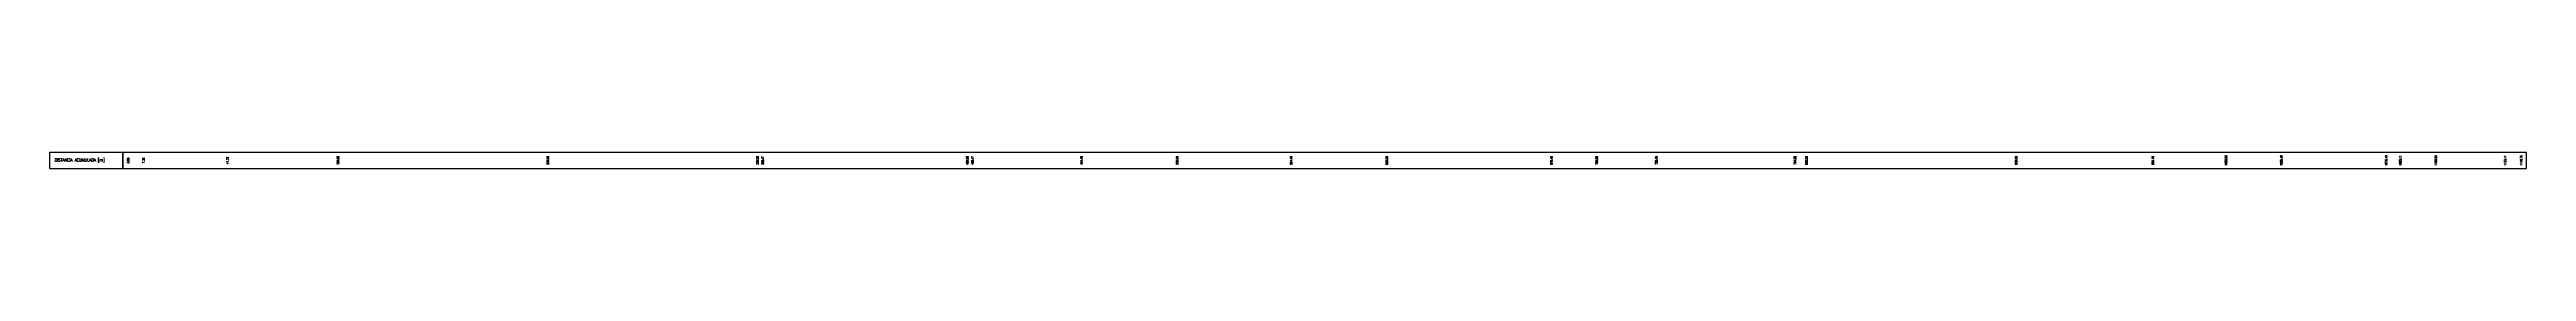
# Model space of a CAD drawing. Extents: x 352140 to 354978, y 6304672 to 6307963.
# Drawn here: x 353797 to 354978, y 6305862 to 6305869 of the extents above; entities that cross this region are included whole.
import ezdxf

# ---------------------------------------------------------------- set-up
doc = ezdxf.new("R2010")
doc.units = 0
doc.layers.add('C-ROAD-PROF', color=3, linetype='CONTINUOUS')
doc.layers.add('TEXTOS-PERFILES', color=7, linetype='CONTINUOUS', lineweight=20)
doc.styles.add('ROMANS', font='romans.shx', dxfattribs={"width": 0.75})

msp = doc.modelspace()

# ---------------------------------------------------------------- linework, layer by layer
at = {"layer": 'C-ROAD-PROF', "color": 7, "linetype": 'Continuous', "lineweight": -3}
for points in [[(353832.327, 6305861.543), (353832.327, 6305869.043), (353797.327, 6305869.043), (353797.327, 6305861.543)], [(353832.327, 6305861.543), (354978.076, 6305861.543), (354978.076, 6305869.043), (353832.327, 6305869.043)]]:
    msp.add_3dface(points, dxfattribs=at)

# ---------------------------------------------------------------- texts
at = {"layer": 'TEXTOS-PERFILES', "color": 7, "linetype": 'Continuous', "lineweight": 20, "insert": (353799.827, 6305865.293), "char_height": 1.5, "attachment_point": 4, "style": 'ROMANS'}
msp.add_mtext('{\\C256;DISTANCIA ACUMULADA [m]}', dxfattribs=at)
at = {"layer": 'TEXTOS-PERFILES', "color": 7, "linetype": 'Continuous', "lineweight": 20, "char_height": 1, "attachment_point": 5, "rotation": 90, "style": 'ROMANS'}
for s, insert in [('0.00', (353834.827, 6305865.293)), ('{\\C256;7.32}', (353842.147, 6305865.293)), ('{\\C256;47.32}', (353882.147, 6305865.293)), ('100.00', (353934.827, 6305865.293)), ('200.00', (354034.827, 6305865.293)), ('300.00', (354134.827, 6305865.293)), ('{\\C256;302.47}', (354137.294, 6305865.293)), ('400.00', (354234.827, 6305865.293)), ('{\\C256;402.47}', (354237.294, 6305865.293)), ('{\\C256;454.40}', (354289.228, 6305865.293)), ('500.00', (354334.827, 6305865.293)), ('{\\C256;554.40}', (354389.228, 6305865.293)), ('600.00', (354434.827, 6305865.293)), ('{\\C256;678.46}', (354513.29, 6305865.293)), ('700.00', (354534.827, 6305865.293)), ('{\\C256;728.46}', (354563.29, 6305865.293)), ('{\\C256;794.58}', (354629.405, 6305865.293)), ('800.00', (354634.827, 6305865.293)), ('900.00', (354734.827, 6305865.293)), ('{\\C256;965.16}', (354799.987, 6305865.293)), ('1000.00', (354834.827, 6305865.293)), ('{\\C256;1026.40}', (354861.224, 6305865.293)), ('{\\C256;1076.40}', (354911.224, 6305865.293)), ('{\\C256;1083.11}', (354917.935, 6305865.293)), ('1100.00', (354934.827, 6305865.293)), ('{\\C256;1133.11}', (354967.935, 6305865.293)), ('1140.75', (354975.576, 6305865.293))]:
    msp.add_mtext(s, dxfattribs=dict(at, insert=insert))

doc.saveas('drawing.dxf')
